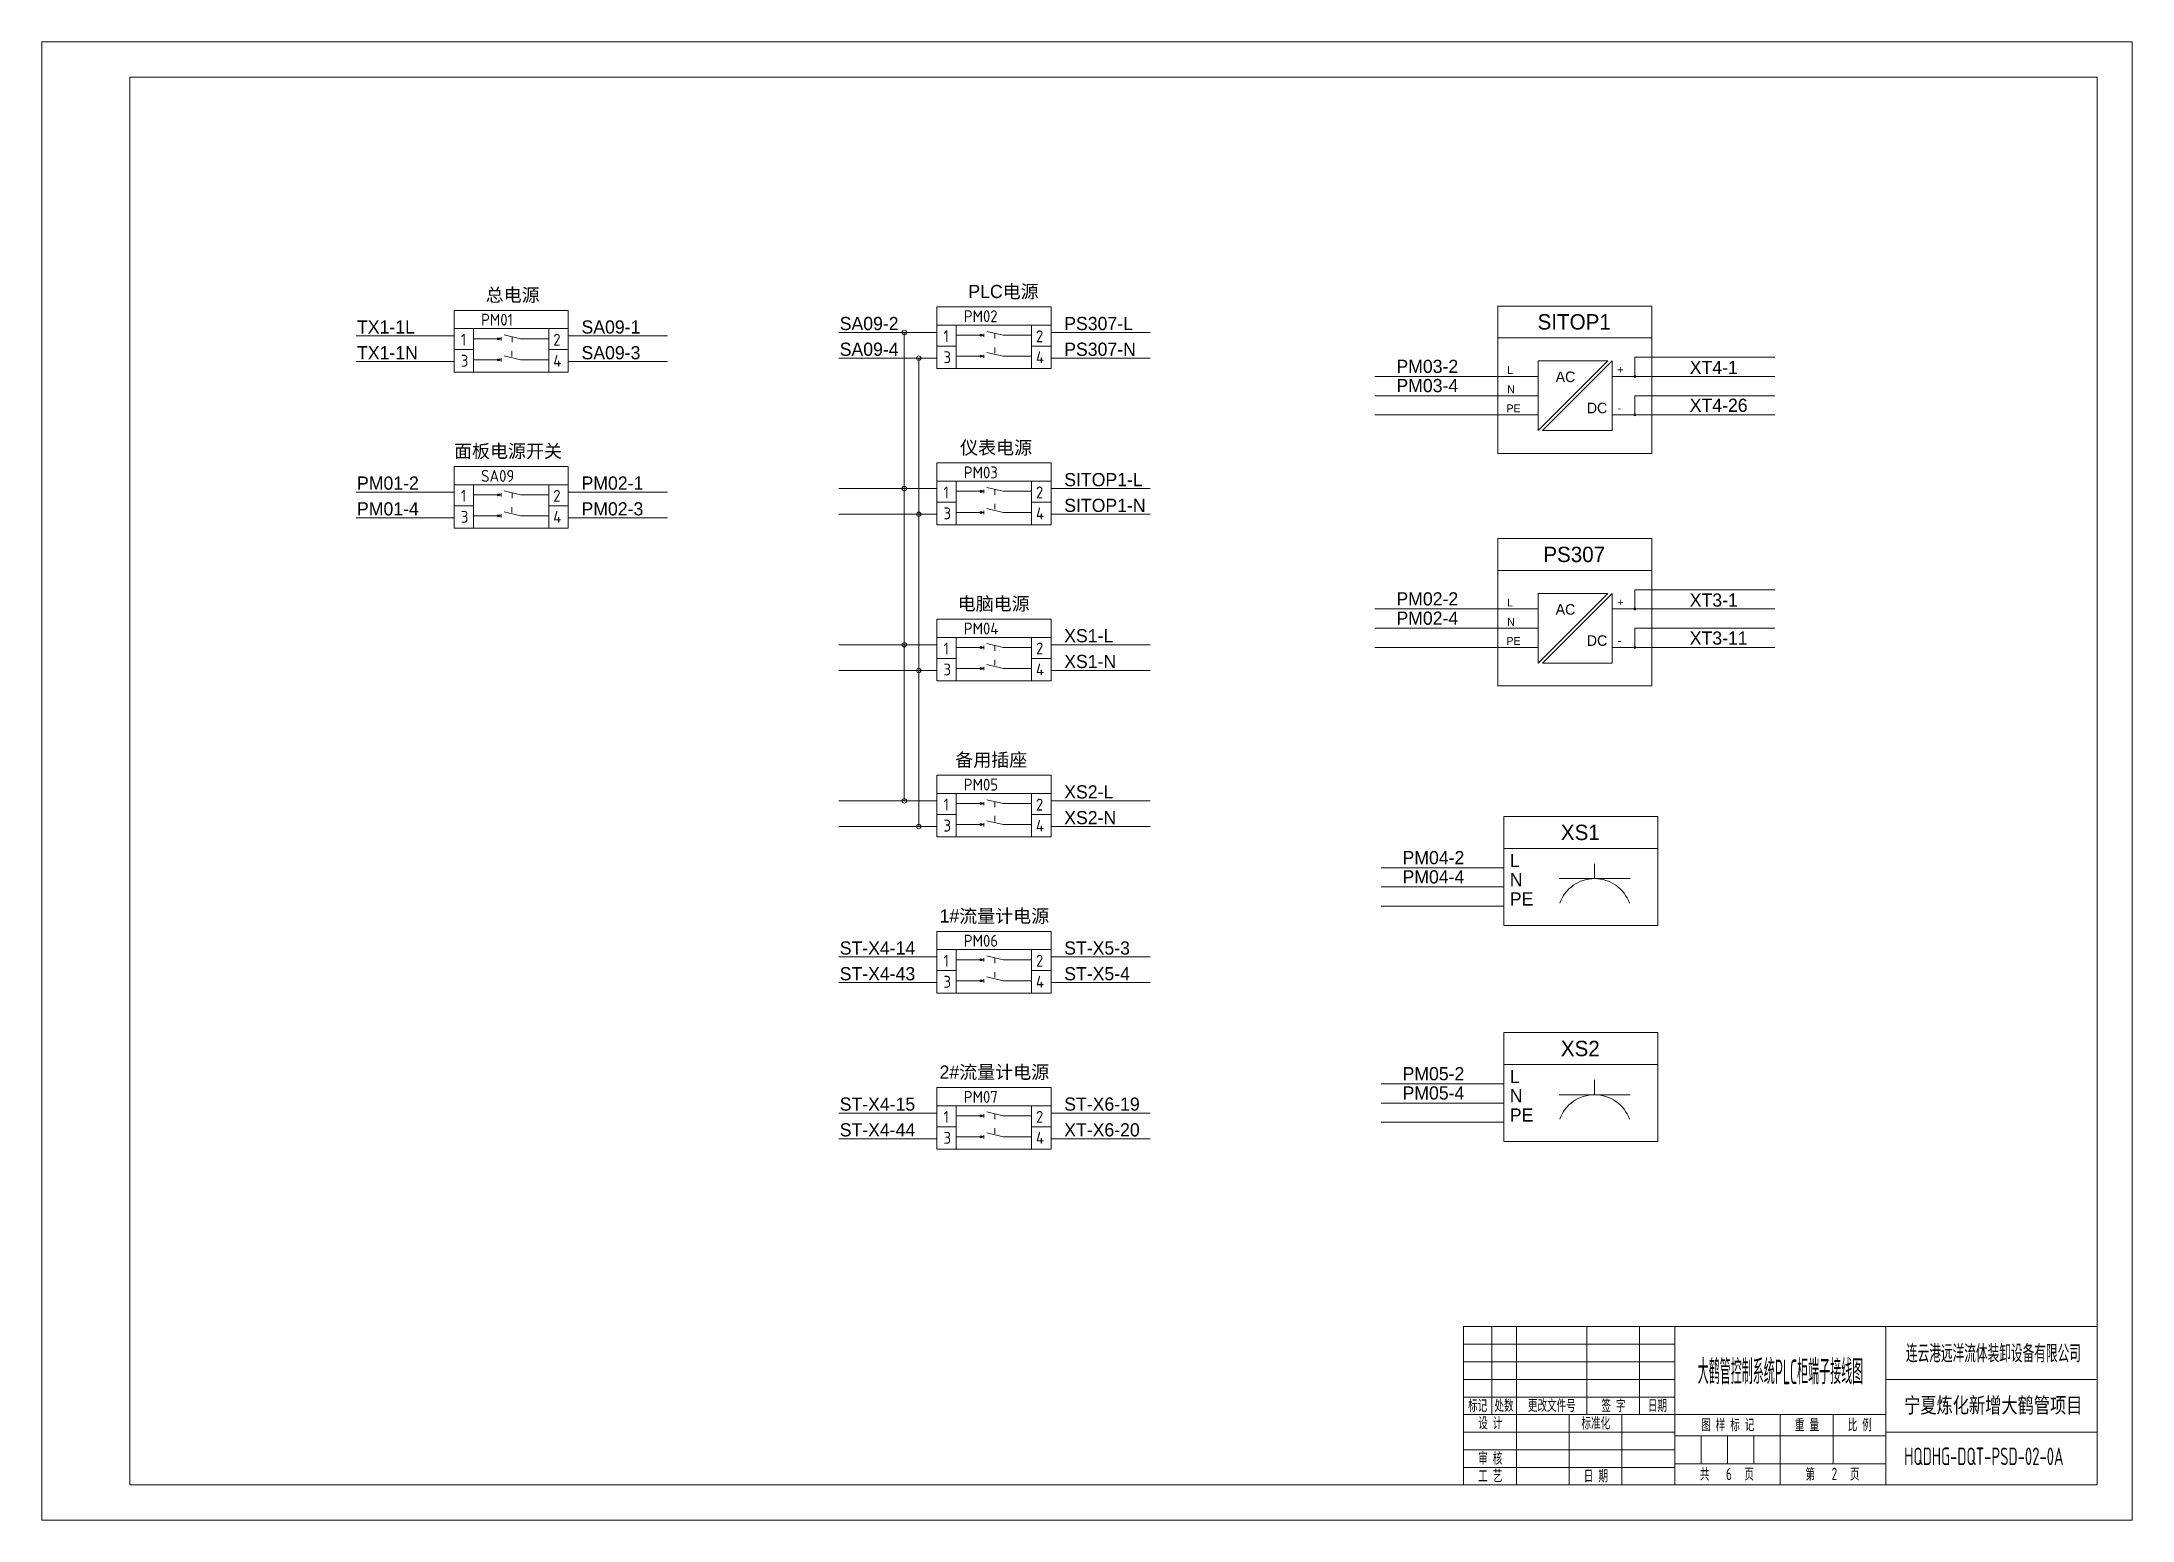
# Model space of a CAD drawing. Header units: millimetres. Extents: x 32626 to 72822, y 60047 to 123188.
# Drawn here: x 50362 to 55114, y 64401 to 67761 of the extents above; entities that cross this region are included whole.
import ezdxf
from ezdxf.enums import TextEntityAlignment as Align

# ---------------------------------------------------------------- set-up
doc = ezdxf.new("R2010")
doc.units = ezdxf.units.MM
doc.header["$LTSCALE"] = 10
doc.layers.get('0').update_dxf_attribs({"lineweight": 18})
for name, color, linetype, lineweight in [('1轮廓实线层', 7, 'Continuous', 18), ('2细线层', 4, 'Continuous', 18), ('6文字层', 3, 'Continuous', 18), ('图框层', 7, 'Continuous', 18)]:
    doc.layers.add(name, color=color, linetype=linetype, lineweight=lineweight)
doc.styles.get("Standard").update_dxf_attribs({"font": 'isocp.shx', "width": 0.707, "bigfont": 'hztxt.shx'})
doc.styles.add('样式 1', font='SIMYOU.TTF', dxfattribs={"width": 0.9})

msp = doc.modelspace()

# ---------------------------------------------------------------- texts
at = {"layer": '1轮廓实线层', "style": '样式 1'}
for s, height, p in [('总电源', 30, (51371.2, 67170.2)), ('PLC电源', 30, (52468.5, 67178.1)), ('TX1-1L', 30, (51078.7, 67097.4)), ('SA09-1', 30, (51589.1, 67097.4)), ('SA09-2', 30, (52176, 67105.3)), ('PS307-L', 30, (52686.4, 67105.3)), ('TX1-1N', 30, (51078.7, 67038.9)), ('SA09-3', 30, (51589.1, 67038.9)), ('SA09-4', 30, (52176, 67046.8)), ('PS307-N', 30, (52686.4, 67046.8)), ('PM03-2', 30, (53441.6, 67008)), ('L', 18, (53693.5, 67005.8)), ('AC', 24, (53803.6, 66987.1)), ('+', 18, (53943.4, 67006.5)), ('XT4-1', 30, (54108.3, 67005.4)), ('PM03-4', 30, (53441.6, 66964.3)), ('N', 18, (53693.5, 66961.6)), ('PE', 18, (53691.7, 66918.4)), ('DC', 24, (53874.5, 66916.3)), ('-', 18, (53944.3, 66919)), ('XT4-26', 30, (54108.3, 66919.5)), ('面板电源开关', 30, (51299.2, 66815.3)), ('仪表电源', 30, (52449.6, 66823.2)), ('PM01-2', 30, (51078.7, 66742.6)), ('PM02-1', 30, (51589.1, 66742.6)), ('SITOP1-L', 30, (52686.4, 66750.5)), ('SITOP1-N', 30, (52686.4, 66692)), ('PM01-4', 30, (51078.7, 66684.1)), ('PM02-3', 30, (51589.1, 66684.1)), ('电脑电源', 30, (52444.2, 66468.4)), ('PM02-2', 30, (53441.6, 66479.5)), ('L', 18, (53693.5, 66477.3)), ('AC', 24, (53803.6, 66458.6)), ('+', 18, (53943.4, 66477.9)), ('XT3-1', 30, (54108.3, 66476.8)), ('PM02-4', 30, (53441.6, 66435.7)), ('N', 18, (53693.5, 66433.1)), ('XS1-L', 30, (52686.4, 66395.7)), ('PE', 18, (53691.7, 66389.9)), ('DC', 24, (53874.5, 66387.7)), ('-', 18, (53944.3, 66390.4)), ('XT3-11', 30, (54108.3, 66390.4)), ('XS1-N', 30, (52686.4, 66337.2)), ('备用插座', 30, (52438.7, 66113.6)), ('XS2-L', 30, (52686.4, 66040.8)), ('XS2-N', 30, (52686.4, 65982.3)), ('PM04-2', 30, (53455.5, 65891.4)), ('L', 30, (53699.3, 65885)), ('PM04-4', 30, (53455.5, 65847.7)), ('N', 30, (53699.3, 65841.3)), ('PE', 30, (53699.3, 65797.5)), ('1#流量计电源', 30, (52403, 65758.8)), ('ST-X4-14', 30, (52176, 65686)), ('ST-X5-3', 30, (52686.4, 65686)), ('ST-X4-43', 30, (52176, 65627.5)), ('ST-X5-4', 30, (52686.4, 65627.5)), ('2#流量计电源', 30, (52403, 65403.9)), ('PM05-2', 30, (53455.5, 65400.3)), ('L', 30, (53699.3, 65393.9)), ('ST-X4-15', 30, (52176, 65331.2)), ('ST-X6-19', 30, (52686.4, 65331.2)), ('PM05-4', 30, (53455.5, 65356.5)), ('N', 30, (53699.3, 65350.2)), ('ST-X4-44', 30, (52176, 65272.7)), ('XT-X6-20', 30, (52686.4, 65272.7)), ('PE', 30, (53699.3, 65306.4))]:
    msp.add_text(s, height=height, dxfattribs=at).set_placement(p)
at = {"layer": '1轮廓实线层'}
for s, p in [('PM02', (52458.1, 67123.3)), ('PM01', (51360.8, 67115.4)), ('1', (52412, 67077.8)), ('2', (52622.2, 67077.8)), ('1', (51314.7, 67069.9)), ('2', (51524.9, 67069.9)), ('3', (52412, 67030.1)), ('4', (52622.2, 67030.1)), ('3', (51314.7, 67022.2)), ('4', (51524.9, 67022.2)), ('SA09', (51360.8, 66760.5)), ('PM03', (52458.1, 66768.4)), ('1', (51314.7, 66715.1)), ('2', (51524.9, 66715.1)), ('1', (52412, 66723)), ('2', (52622.2, 66723)), ('3', (51314.7, 66667.4)), ('4', (51524.9, 66667.4)), ('3', (52412, 66675.3)), ('4', (52622.2, 66675.3)), ('PM04', (52458.1, 66413.6)), ('1', (52412, 66368.2)), ('2', (52622.2, 66368.2)), ('3', (52412, 66320.4)), ('4', (52622.2, 66320.4)), ('PM05', (52458.1, 66058.8)), ('1', (52412, 66013.4)), ('2', (52622.2, 66013.4)), ('3', (52412, 65965.6)), ('4', (52622.2, 65965.6)), ('PM06', (52458.1, 65704)), ('1', (52412, 65658.5)), ('2', (52622.2, 65658.5)), ('3', (52412, 65610.8)), ('4', (52622.2, 65610.8)), ('PM07', (52458.1, 65349.1)), ('1', (52412, 65303.7)), ('2', (52622.2, 65303.7)), ('3', (52412, 65256)), ('4', (52622.2, 65256))]:
    msp.add_text(s, height=27, dxfattribs=at).set_placement(p)
at = {"layer": '1轮廓实线层', "style": '样式 1'}
for s, p in [('SITOP1', (53845.7, 67106.6)), ('PS307', (53845.7, 66578)), ('XS1', (53859.6, 65946.2)), ('XS2', (53859.6, 65455.1))]:
    msp.add_text(s, height=35, dxfattribs=at).set_placement(p, align=Align.CENTER)
at = {"layer": '6文字层', "width": 0.707}
for s, p in [('标记', (53626.2, 64660.5)), ('处数', (53686.2, 64660.5))]:
    msp.add_text(s, height=28, dxfattribs=at).set_placement(p, align=Align.MIDDLE_CENTER)
at = {"layer": '6文字层', "char_height": 28, "attachment_point": 5}
for s, insert, width in [(' 更改文件号 ', (53789.2, 64660.5), 163.434), (' 签 字 ', (53929.2, 64660.5), 89.316), (' 日期 ', (54029.2, 64660.5), 74.352), (' 设 计 ', (53649.2, 64620.6), 89.316), (' 标准化 ', (53889.2, 64620.6), 104.046), (' 图 样 标 记 ', (54189.2, 64616.5), 178.632), (' 重 量 ', (54369.2, 64616.5), 89.316), (' 比 例 ', (54489.2, 64616.5), 89.316), (' 审 核 ', (53649.2, 64540.5), 89.316), (' 工 艺 ', (53649.2, 64500.5), 89.316), (' 日 期 ', (53889.2, 64500.5), 89.316), ('共       页', (54192.8, 64504.5), 158.056), ('第       页', (54432.8, 64504.5), 157.822)]:
    msp.add_mtext(s, dxfattribs=dict(at, insert=insert, width=width))
at = {"layer": '6文字层'}
for tag, p, height, width in [('大鹤管控制系统PLC柜端子接线图', (54126.5, 64709.6), 56, 0.446978), ('连云港远洋流体装卸设备有限公司', (54599.9, 64759.1), 40, 0.662669), ('宁夏炼化新增大鹤管项目', (54595.9, 64640.4), 40, 0.920741), ('HQDHG-DQT-PSD-02-0A', (54595.9, 64525.6), 40, 0.672524), ('6', (54190.8, 64491.7), 28, 0.737225), ('2', (54430.8, 64491.7), 28, 0.73589)]:
    msp.add_attdef(tag, p, '', height=height, dxfattribs=dict(at, width=width))

# ---------------------------------------------------------------- hatches: boundary and pattern name
at = {"layer": '1轮廓实线层'}
h = msp.add_hatch(color=256, dxfattribs=at)
edge = h.paths.add_edge_path(flags=0)
edge.add_arc((53983.5, 67000.1), 2.25, 0, 360)
edge = h.paths.add_edge_path(flags=0)
edge.add_arc((53983.5, 66912.6), 2.25, 0, 360)
h = msp.add_hatch(color=256, dxfattribs=at)
edge = h.paths.add_edge_path(flags=0)
edge.add_arc((53983.5, 66471.5), 2.25, 0, 360)
edge = h.paths.add_edge_path(flags=0)
edge.add_arc((53983.5, 66384), 2.25, 0, 360)

# ---------------------------------------------------------------- linework, layer by layer
for p, q in [((51299.2, 67150.2), (51559.1, 67150.2)), ((51299.2, 67009.9), (51299.2, 67150.2)), ((51559.1, 67150.2), (51559.1, 67009.9)), ((52396.5, 67158.1), (52656.4, 67158.1)), ((52396.5, 67017.8), (52396.5, 67158.1)), ((52656.4, 67158.1), (52656.4, 67017.8)), ((51299.2, 67108.8), (51559.1, 67108.8)), ((51343.6, 67108.8), (51343.6, 67009.9)), ((51514.7, 67108.8), (51514.7, 67009.9)), ((52396.5, 67100), (52174, 67100)), ((52322.9, 67100), (52322.9, 66035.5)), ((52396.5, 67116.7), (52656.4, 67116.7)), ((52440.9, 67116.7), (52440.9, 67017.8)), ((52547.3, 67093.7), (52510.6, 67102.5)), ((52612, 67116.7), (52612, 67017.8)), ((52656.4, 67100), (52881.7, 67100)), ((51299.2, 67092.1), (51076.7, 67092.1)), ((51343.6, 67061), (51299.2, 67061)), ((51299.2, 67061), (51343.6, 67061)), ((51343.6, 67085.8), (51406.5, 67085.8)), ((51398, 67083.5), (51402.5, 67088.1)), ((51400.2, 67085.8), (51398, 67088.1)), ((51400.2, 67085.8), (51402.5, 67083.5)), ((51406.5, 67089.3), (51406.5, 67081.9)), ((51450, 67085.8), (51413.3, 67094.6)), ((51431, 67057.6), (51431, 67045.2)), ((51431.7, 67090.2), (51431.7, 67078)), ((51514.7, 67085.8), (51450, 67085.8)), ((51559.1, 67061), (51514.7, 67061)), ((51514.7, 67061), (51559.1, 67061)), ((51559.1, 67092.1), (51784.4, 67092.1)), ((52440.9, 67068.9), (52396.5, 67068.9)), ((52396.5, 67068.9), (52440.9, 67068.9)), ((52440.9, 67093.7), (52503.8, 67093.7)), ((52495.3, 67091.4), (52499.8, 67096)), ((52497.5, 67093.7), (52495.3, 67096)), ((52497.5, 67093.7), (52499.8, 67091.4)), ((52503.8, 67097.2), (52503.8, 67089.8)), ((52547.3, 67046), (52510.6, 67054.8)), ((52528.3, 67065.5), (52528.3, 67053.1)), ((52529, 67098.1), (52529, 67085.9)), ((52612, 67093.7), (52547.3, 67093.7)), ((52656.4, 67068.9), (52612, 67068.9)), ((52612, 67068.9), (52656.4, 67068.9)), ((51299.2, 67033.6), (51076.7, 67033.6)), ((51559.1, 67009.9), (51299.2, 67009.9)), ((51343.6, 67038.1), (51406.5, 67038.1)), ((51398, 67035.8), (51402.5, 67040.3)), ((51400.2, 67038.1), (51398, 67040.3)), ((51400.2, 67038.1), (51402.5, 67035.8)), ((51406.5, 67041.5), (51406.5, 67034.1)), ((51450, 67038.1), (51413.3, 67046.9)), ((51514.7, 67038.1), (51450, 67038.1)), ((51559.1, 67033.6), (51784.4, 67033.6)), ((52396.5, 67041.5), (52174, 67041.5)), ((52355.6, 67041.5), (52355.6, 65977)), ((52656.4, 67017.8), (52396.5, 67017.8)), ((52440.9, 67046), (52503.8, 67046)), ((52495.3, 67043.7), (52499.8, 67048.2)), ((52497.5, 67046), (52495.3, 67048.2)), ((52497.5, 67046), (52499.8, 67043.7)), ((52503.8, 67049.4), (52503.8, 67042)), ((52612, 67046), (52547.3, 67046)), ((52656.4, 67041.5), (52881.7, 67041.5)), ((51299.2, 66795.4), (51559.1, 66795.4)), ((51299.2, 66655.1), (51299.2, 66795.4)), ((51559.1, 66795.4), (51559.1, 66655.1)), ((52396.5, 66803.3), (52656.4, 66803.3)), ((52396.5, 66663), (52396.5, 66803.3)), ((52656.4, 66803.3), (52656.4, 66663)), ((51299.2, 66737.3), (51076.7, 66737.3)), ((51299.2, 66754), (51559.1, 66754)), ((51343.6, 66754), (51343.6, 66655.1)), ((51343.6, 66731), (51406.5, 66731)), ((51398, 66728.7), (51402.5, 66733.3)), ((51400.2, 66731), (51398, 66733.3)), ((51400.2, 66731), (51402.5, 66728.7)), ((51406.5, 66734.5), (51406.5, 66727)), ((51450, 66731), (51413.3, 66739.8)), ((51431.7, 66735.4), (51431.7, 66723.2)), ((51514.7, 66731), (51450, 66731)), ((51514.7, 66754), (51514.7, 66655.1)), ((51559.1, 66737.3), (51784.4, 66737.3)), ((52396.5, 66745.2), (52174, 66745.2)), ((52396.5, 66761.9), (52656.4, 66761.9)), ((52440.9, 66761.9), (52440.9, 66663)), ((52440.9, 66738.9), (52503.8, 66738.9)), ((52495.3, 66736.6), (52499.8, 66741.2)), ((52497.5, 66738.9), (52495.3, 66741.2)), ((52497.5, 66738.9), (52499.8, 66736.6)), ((52503.8, 66742.4), (52503.8, 66734.9)), ((52547.3, 66738.9), (52510.6, 66747.7)), ((52529, 66743.3), (52529, 66731.1)), ((52612, 66738.9), (52547.3, 66738.9)), ((52612, 66761.9), (52612, 66663)), ((52656.4, 66745.2), (52881.7, 66745.2)), ((51299.2, 66678.8), (51076.7, 66678.8)), ((51343.6, 66706.2), (51299.2, 66706.2)), ((51299.2, 66706.2), (51343.6, 66706.2)), ((51343.6, 66683.2), (51406.5, 66683.2)), ((51398, 66681), (51402.5, 66685.5)), ((51400.2, 66683.2), (51398, 66685.5)), ((51400.2, 66683.2), (51402.5, 66681)), ((51406.5, 66686.7), (51406.5, 66679.3)), ((51450, 66683.2), (51413.3, 66692.1)), ((51431, 66702.8), (51431, 66690.4)), ((51514.7, 66683.2), (51450, 66683.2)), ((51559.1, 66706.2), (51514.7, 66706.2)), ((51514.7, 66706.2), (51559.1, 66706.2)), ((51559.1, 66678.8), (51784.4, 66678.8)), ((52396.5, 66686.7), (52174, 66686.7)), ((52440.9, 66714.1), (52396.5, 66714.1)), ((52396.5, 66714.1), (52440.9, 66714.1)), ((52440.9, 66691.1), (52503.8, 66691.1)), ((52495.3, 66688.8), (52499.8, 66693.4)), ((52497.5, 66691.1), (52495.3, 66693.4)), ((52497.5, 66691.1), (52499.8, 66688.8)), ((52503.8, 66694.6), (52503.8, 66687.2)), ((52547.3, 66691.1), (52510.6, 66700)), ((52528.3, 66710.7), (52528.3, 66698.2)), ((52612, 66691.1), (52547.3, 66691.1)), ((52656.4, 66714.1), (52612, 66714.1)), ((52612, 66714.1), (52656.4, 66714.1)), ((52656.4, 66686.7), (52881.7, 66686.7)), ((51559.1, 66655.1), (51299.2, 66655.1)), ((52656.4, 66663), (52396.5, 66663)), ((52396.5, 66448.5), (52656.4, 66448.5)), ((52396.5, 66308.2), (52396.5, 66448.5)), ((52656.4, 66448.5), (52656.4, 66308.2)), ((52396.5, 66390.3), (52174, 66390.3)), ((52396.5, 66407), (52656.4, 66407)), ((52440.9, 66407), (52440.9, 66308.2)), ((52495.3, 66381.8), (52499.8, 66386.3)), ((52497.5, 66384.1), (52495.3, 66386.3)), ((52503.8, 66387.5), (52503.8, 66380.1)), ((52547.3, 66384.1), (52510.6, 66392.9)), ((52529, 66388.5), (52529, 66376.2)), ((52612, 66407), (52612, 66308.2)), ((52656.4, 66390.3), (52881.7, 66390.3)), ((52440.9, 66359.3), (52396.5, 66359.3)), ((52396.5, 66359.3), (52440.9, 66359.3)), ((52440.9, 66384.1), (52503.8, 66384.1)), ((52495.3, 66334), (52499.8, 66338.6)), ((52497.5, 66336.3), (52495.3, 66338.6)), ((52497.5, 66384.1), (52499.8, 66381.8)), ((52503.8, 66339.8), (52503.8, 66332.3)), ((52547.3, 66336.3), (52510.6, 66345.1)), ((52528.3, 66355.9), (52528.3, 66343.4)), ((52612, 66384.1), (52547.3, 66384.1)), ((52656.4, 66359.3), (52612, 66359.3)), ((52612, 66359.3), (52656.4, 66359.3)), ((52396.5, 66331.8), (52174, 66331.8)), ((52656.4, 66308.2), (52396.5, 66308.2)), ((52440.9, 66336.3), (52503.8, 66336.3)), ((52497.5, 66336.3), (52499.8, 66334)), ((52612, 66336.3), (52547.3, 66336.3)), ((52656.4, 66331.8), (52881.7, 66331.8)), ((52396.5, 66093.6), (52656.4, 66093.6)), ((52396.5, 65953.4), (52396.5, 66093.6)), ((52656.4, 66093.6), (52656.4, 65953.4)), ((52396.5, 66035.5), (52174, 66035.5)), ((52396.5, 66052.2), (52656.4, 66052.2)), ((52440.9, 66052.2), (52440.9, 65953.4)), ((52440.9, 66029.2), (52503.8, 66029.2)), ((52495.3, 66027), (52499.8, 66031.5)), ((52497.5, 66029.2), (52495.3, 66031.5)), ((52497.5, 66029.2), (52499.8, 66027)), ((52503.8, 66032.7), (52503.8, 66025.3)), ((52547.3, 66029.2), (52510.6, 66038.1)), ((52529, 66033.6), (52529, 66021.4)), ((52612, 66029.2), (52547.3, 66029.2)), ((52612, 66052.2), (52612, 65953.4)), ((52656.4, 66035.5), (52881.7, 66035.5)), ((52396.5, 65977), (52174, 65977)), ((52440.9, 66004.5), (52396.5, 66004.5)), ((52396.5, 66004.5), (52440.9, 66004.5)), ((52440.9, 65981.5), (52503.8, 65981.5)), ((52495.3, 65979.2), (52499.8, 65983.8)), ((52497.5, 65981.5), (52495.3, 65983.8)), ((52497.5, 65981.5), (52499.8, 65979.2)), ((52503.8, 65984.9), (52503.8, 65977.5)), ((52547.3, 65981.5), (52510.6, 65990.3)), ((52528.3, 66001.1), (52528.3, 65988.6)), ((52612, 65981.5), (52547.3, 65981.5)), ((52656.4, 66004.5), (52612, 66004.5)), ((52612, 66004.5), (52656.4, 66004.5)), ((52656.4, 65977), (52881.7, 65977)), ((52656.4, 65953.4), (52396.5, 65953.4)), ((52396.5, 65738.8), (52656.4, 65738.8)), ((52396.5, 65598.5), (52396.5, 65738.8)), ((52656.4, 65738.8), (52656.4, 65598.5)), ((52396.5, 65680.7), (52174, 65680.7)), ((52396.5, 65697.4), (52656.4, 65697.4)), ((52440.9, 65697.4), (52440.9, 65598.5)), ((52440.9, 65674.4), (52503.8, 65674.4)), ((52495.3, 65672.1), (52499.8, 65676.7)), ((52497.5, 65674.4), (52495.3, 65676.7)), ((52497.5, 65674.4), (52499.8, 65672.1)), ((52503.8, 65677.9), (52503.8, 65670.4)), ((52547.3, 65674.4), (52510.6, 65683.2)), ((52529, 65678.8), (52529, 65666.6)), ((52612, 65674.4), (52547.3, 65674.4)), ((52612, 65697.4), (52612, 65598.5)), ((52656.4, 65680.7), (52881.7, 65680.7)), ((52440.9, 65649.6), (52396.5, 65649.6)), ((52396.5, 65649.6), (52440.9, 65649.6)), ((52440.9, 65626.7), (52503.8, 65626.7)), ((52495.3, 65624.4), (52499.8, 65628.9)), ((52497.5, 65626.7), (52495.3, 65628.9)), ((52497.5, 65626.7), (52499.8, 65624.4)), ((52503.8, 65630.1), (52503.8, 65622.7)), ((52547.3, 65626.7), (52510.6, 65635.5)), ((52528.3, 65646.2), (52528.3, 65633.8)), ((52612, 65626.7), (52547.3, 65626.7)), ((52656.4, 65649.6), (52612, 65649.6)), ((52612, 65649.6), (52656.4, 65649.6)), ((52396.5, 65622.2), (52174, 65622.2)), ((52656.4, 65598.5), (52396.5, 65598.5)), ((52656.4, 65622.2), (52881.7, 65622.2)), ((52396.5, 65384), (52656.4, 65384)), ((52396.5, 65243.7), (52396.5, 65384)), ((52396.5, 65342.6), (52656.4, 65342.6)), ((52440.9, 65342.6), (52440.9, 65243.7)), ((52612, 65342.6), (52612, 65243.7)), ((52656.4, 65384), (52656.4, 65243.7)), ((52396.5, 65325.9), (52174, 65325.9)), ((52440.9, 65294.8), (52396.5, 65294.8)), ((52396.5, 65294.8), (52440.9, 65294.8)), ((52440.9, 65319.6), (52503.8, 65319.6)), ((52495.3, 65317.3), (52499.8, 65321.9)), ((52497.5, 65319.6), (52495.3, 65321.9)), ((52497.5, 65319.6), (52499.8, 65317.3)), ((52503.8, 65323), (52503.8, 65315.6)), ((52547.3, 65319.6), (52510.6, 65328.4)), ((52529, 65324), (52529, 65311.8)), ((52612, 65319.6), (52547.3, 65319.6)), ((52656.4, 65294.8), (52612, 65294.8)), ((52612, 65294.8), (52656.4, 65294.8)), ((52656.4, 65325.9), (52881.7, 65325.9)), ((52396.5, 65267.4), (52174, 65267.4)), ((52440.9, 65271.8), (52503.8, 65271.8)), ((52495.3, 65269.5), (52499.8, 65274.1)), ((52497.5, 65271.8), (52495.3, 65274.1)), ((52497.5, 65271.8), (52499.8, 65269.5)), ((52503.8, 65275.3), (52503.8, 65267.9)), ((52547.3, 65271.8), (52510.6, 65280.6)), ((52528.3, 65291.4), (52528.3, 65278.9)), ((52612, 65271.8), (52547.3, 65271.8)), ((52656.4, 65267.4), (52881.7, 65267.4)), ((52656.4, 65243.7), (52396.5, 65243.7))]:
    msp.add_line(p, q)
for centre in [(52322.9, 67100), (52355.6, 67041.5), (52322.9, 66745.2), (52355.6, 66686.7), (52322.9, 66390.3), (52355.6, 66331.8), (52322.9, 66035.5), (52355.6, 65977)]:
    msp.add_circle(centre, 5)
for p, q in [((53672.2, 67160), (54022.1, 67160)), ((53672.2, 67160), (53672.2, 66825.1)), ((54022.1, 67160), (54022.1, 66825.1)), ((54022.1, 67087.5), (53672.2, 67087.5)), ((53764.1, 66877), (53922.4, 67035.3)), ((53773.7, 66877), (53932.1, 67035.3)), ((53983.5, 67043.8), (53983.5, 67000.1)), ((54022.1, 67043.8), (53983.5, 67043.8)), ((54301.5, 67043.8), (54022.1, 67043.8)), ((53672.2, 67000.1), (53392.8, 67000.1)), ((53672.2, 66956.3), (53392.8, 66956.3)), ((53672.2, 67000.1), (53764.1, 67000.1)), ((53672.2, 66956.3), (53764.1, 66956.3)), ((54022.1, 67000.1), (53932.1, 67000.1)), ((53983.5, 66956.3), (53983.5, 66910.3)), ((54022.1, 66956.3), (53983.5, 66956.3)), ((54301.5, 67000.1), (54022.1, 67000.1)), ((54301.5, 66956.3), (54022.1, 66956.3)), ((53672.2, 66912.6), (53392.8, 66912.6)), ((53672.2, 66912.6), (53764.1, 66912.6)), ((54022.1, 66912.6), (53932.1, 66912.6)), ((54301.5, 66912.6), (54022.1, 66912.6)), ((54022.1, 66825.1), (53672.2, 66825.1)), ((53672.2, 66631.5), (54022.1, 66631.5)), ((53672.2, 66631.5), (53672.2, 66296.6)), ((54022.1, 66631.5), (54022.1, 66296.6)), ((54022.1, 66559), (53672.2, 66559)), ((53764.1, 66348.4), (53922.4, 66506.7)), ((53773.7, 66348.4), (53932.1, 66506.7)), ((53983.5, 66515.3), (53983.5, 66471.5)), ((54022.1, 66515.3), (53983.5, 66515.3)), ((54301.5, 66515.3), (54022.1, 66515.3)), ((53672.2, 66471.5), (53392.8, 66471.5)), ((53672.2, 66471.5), (53764.1, 66471.5)), ((54022.1, 66471.5), (53932.1, 66471.5)), ((54301.5, 66471.5), (54022.1, 66471.5)), ((53672.2, 66427.8), (53392.8, 66427.8)), ((53672.2, 66427.8), (53764.1, 66427.8)), ((53983.5, 66427.8), (53983.5, 66381.8)), ((54022.1, 66427.8), (53983.5, 66427.8)), ((54301.5, 66427.8), (54022.1, 66427.8)), ((53672.2, 66384), (53392.8, 66384)), ((53672.2, 66384), (53764.1, 66384)), ((54022.1, 66384), (53932.1, 66384)), ((54301.5, 66384), (54022.1, 66384)), ((54022.1, 66296.6), (53672.2, 66296.6)), ((53686.1, 65752.2), (53686.1, 65999.7)), ((53686.1, 65999.7), (54036, 65999.7)), ((54036, 65999.7), (54036, 65752.2)), ((54036, 65927.2), (53686.1, 65927.2)), ((53686.1, 65883.5), (53406.8, 65883.5)), ((53892.1, 65858.7), (53892.1, 65892.5)), ((53686.1, 65839.7), (53406.8, 65839.7)), ((53811.2, 65858.7), (53973.1, 65858.7)), ((53686.1, 65796), (53406.8, 65796)), ((54036, 65752.2), (53686.1, 65752.2)), ((53686.1, 65261.1), (53686.1, 65508.6)), ((53686.1, 65508.6), (54036, 65508.6)), ((54036, 65508.6), (54036, 65261.1)), ((54036, 65436.1), (53686.1, 65436.1)), ((53686.1, 65392.3), (53406.8, 65392.3)), ((53892.1, 65367.6), (53892.1, 65401.4)), ((53686.1, 65348.6), (53406.8, 65348.6)), ((53811.2, 65367.6), (53973.1, 65367.6)), ((53686.1, 65304.9), (53406.8, 65304.9)), ((54036, 65261.1), (53686.1, 65261.1)), ((55034.2, 64840.5), (53594.2, 64840.5)), ((53594.2, 64480.5), (53594.2, 64840.5)), ((53594.2, 64480.5), (55034.2, 64480.5))]:
    msp.add_line(p, q, dxfattribs=at)
for points in [[(53764.1, 67035.3), (53922.4, 67035.3)], [(53764.1, 66877), (53764.1, 67035.3)], [(53932.1, 67035.3), (53932.1, 66877), (53773.7, 66877)], [(53764.1, 66506.7), (53922.4, 66506.7)], [(53764.1, 66348.4), (53764.1, 66506.7)], [(53932.1, 66506.7), (53932.1, 66348.4), (53773.7, 66348.4)]]:
    msp.add_lwpolyline(points, dxfattribs=at)
for centre in [(53983.5, 67000.1), (53983.5, 66912.6), (53983.5, 66471.5), (53983.5, 66384)]:
    msp.add_circle(centre, 2.25, dxfattribs=at)
for centre in [(53892.1, 65774.2), (53892.1, 65283.1)]:
    msp.add_arc(centre, 84.5, 20.0361, 159.9639, dxfattribs=at)
at = {"layer": '2细线层'}
for p, q in [((50362.2, 64400.5), (50362.2, 67760.5)), ((55114.2, 67760.5), (50362.2, 67760.5)), ((55114.2, 67760.5), (55114.2, 64400.5)), ((53658.2, 64640.5), (53658.2, 64840.5)), ((53714.2, 64640.5), (53714.2, 64840.5)), ((53874.2, 64640.5), (53874.2, 64840.5)), ((53994.2, 64640.5), (53994.2, 64840.5)), ((54074.2, 64480.5), (54074.2, 64840.5)), ((54554.2, 64480.5), (54554.2, 64840.5)), ((53594.2, 64800.5), (54074.2, 64800.5)), ((53594.2, 64760.5), (54074.2, 64760.5)), ((53594.2, 64720.5), (54074.2, 64720.5)), ((53594.2, 64680.5), (54074.2, 64680.5)), ((54554.2, 64720.5), (55034.2, 64720.5)), ((53594.2, 64640.5), (54554.2, 64640.5)), ((53714.2, 64480.5), (53714.2, 64640.5)), ((53834.2, 64480.5), (53834.2, 64640.5)), ((53954.2, 64480.5), (53954.2, 64640.5)), ((54314.2, 64480.5), (54314.2, 64640.5)), ((54434.2, 64528.5), (54434.2, 64640.5)), ((53594.2, 64600.5), (54074.2, 64600.5)), ((54074.2, 64592.5), (54554.2, 64592.5)), ((54134.2, 64528.5), (54134.2, 64592.5)), ((54134.2, 64528.5), (54134.2, 64592.5)), ((54194.2, 64528.5), (54194.2, 64592.5)), ((54254.2, 64528.5), (54254.2, 64592.5)), ((54554.2, 64600.5), (55034.2, 64600.5)), ((53594.2, 64560.5), (54074.2, 64560.5)), ((53594.2, 64520.5), (54074.2, 64520.5)), ((54074.2, 64528.5), (54554.2, 64528.5)), ((55114.2, 64400.5), (50362.2, 64400.5))]:
    msp.add_line(p, q, dxfattribs=at)
at = {"layer": '图框层'}
for p, q in [((50562.2, 64480.5), (50562.2, 67680.5)), ((55034.2, 67680.5), (50562.2, 67680.5)), ((55034.2, 67680.5), (55034.2, 64480.5)), ((55034.2, 64480.5), (55034.2, 64840.5)), ((50562.2, 64480.5), (55034.2, 64480.5))]:
    msp.add_line(p, q, dxfattribs=at)

msp.set_redraw_order([(e.dxf.handle, doc.entitydb.next_handle()) for e in msp.query("TEXT MTEXT ATTDEF DIMENSION ARC_DIMENSION")])  # texts and dimensions are drawn at this point

doc.saveas('drawing.dxf')
